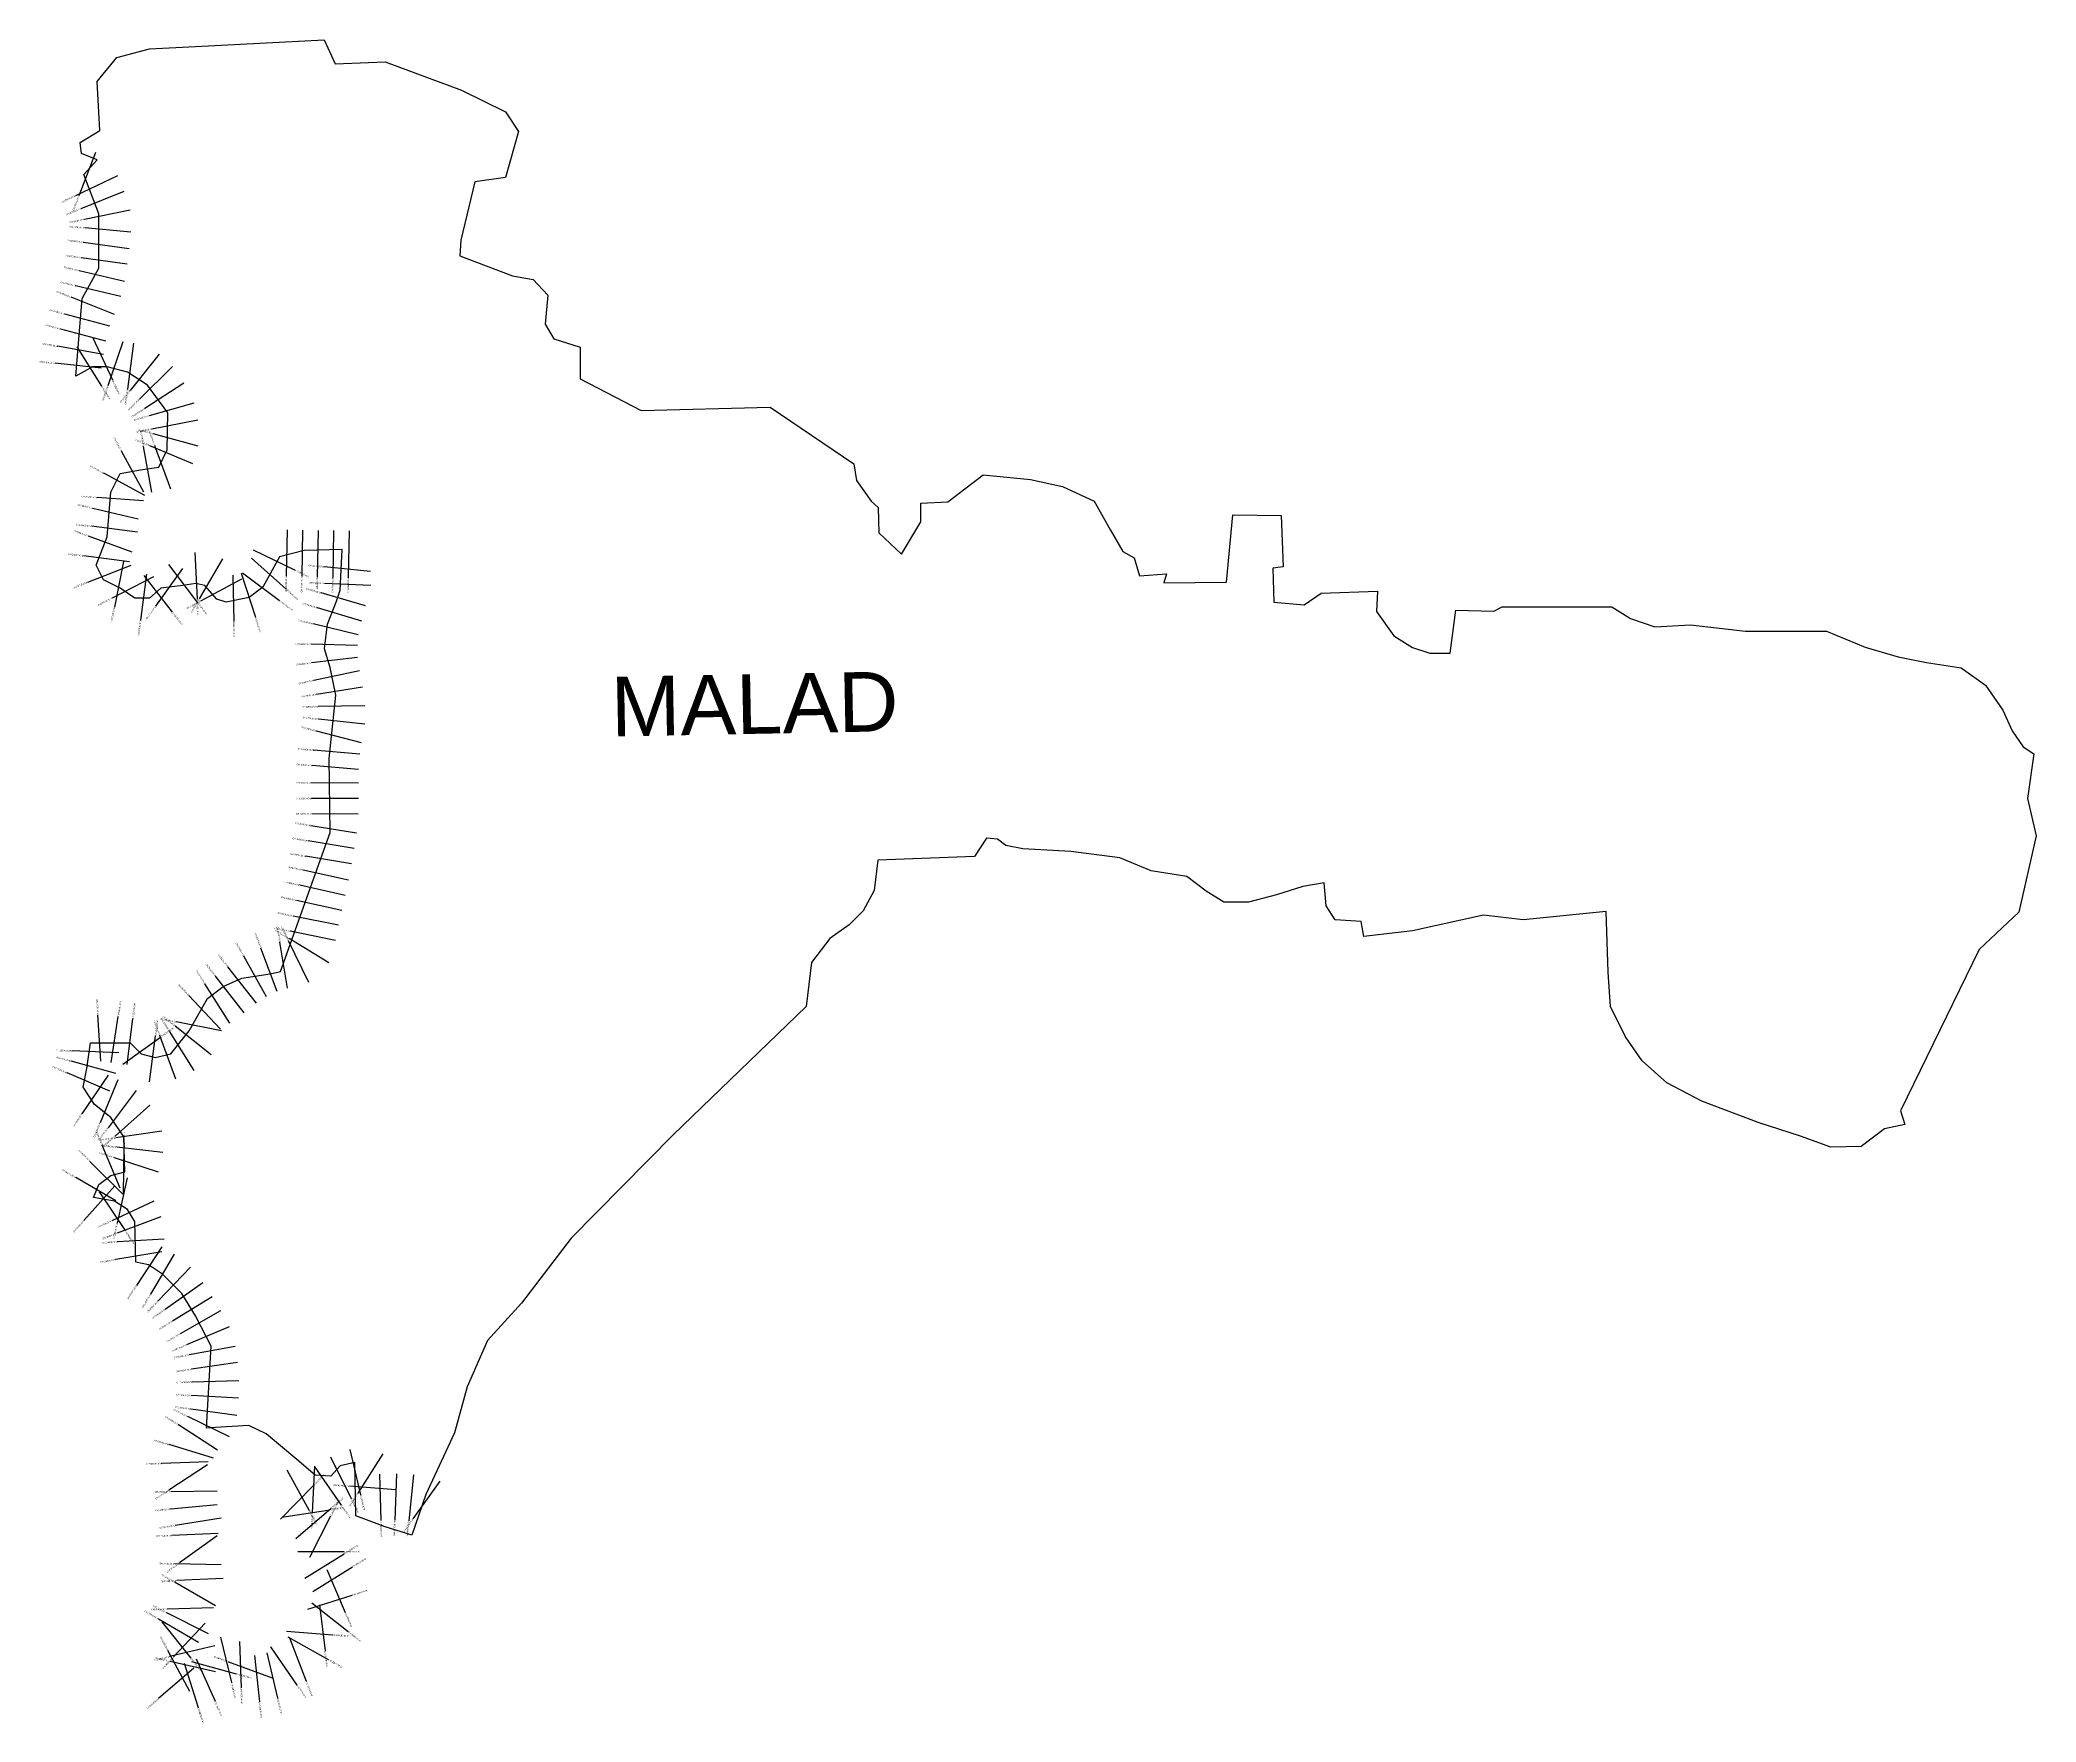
# Model space of a CAD drawing. Header units: metres. Extents: x 266353 to 279238, y 2116409 to 2127268.
import ezdxf
from ezdxf.enums import TextEntityAlignment as Align

# ---------------------------------------------------------------- set-up
doc = ezdxf.new("R2010")
doc.units = ezdxf.units.M
for name, color, linetype in [('CS', 134, 'Continuous'), ('CSMark', 6, 'Continuous'), ('village', 3, 'Continuous'), ('VILLAGE NAME', 250, 'Continuous')]:
    doc.layers.add(name, color=color, linetype=linetype)

msp = doc.modelspace()

# ---------------------------------------------------------------- linework, layer by layer
at = {"layer": 'CS'}
for p, q in [((266712, 2126542), (266604, 2126262)), ((266853, 2126390), (266582, 2126262)), ((266894, 2126289), (266616, 2126177)), ((266935, 2126169), (266641, 2126109)), ((266940, 2126027), (266642, 2126054)), ((266929, 2125920), (266631, 2125961)), ((266898, 2125708), (266606, 2125778)), ((266915, 2125821), (266618, 2125862)), ((266874, 2125611), (266583, 2125681)), ((266834, 2125496), (266555, 2125607)), ((266777, 2125323), (266488, 2125401)), ((266803, 2125419), (266514, 2125497)), ((266762, 2125237), (266467, 2125290)), ((266590, 2125287), (266750, 2125033)), ((266694, 2125345), (266820, 2125073)), ((266887, 2125318), (266791, 2125034)), ((266957, 2125311), (266918, 2125014)), ((266748, 2125149), (266450, 2125180)), ((267122, 2125239), (266935, 2125005)), ((267208, 2125159), (266995, 2124949)), ((267282, 2125052), (267030, 2124889)), ((267346, 2124923), (267057, 2124842)), ((267371, 2124813), (267076, 2124756)), ((267074, 2124348), (267022, 2124644)), ((267339, 2124531), (267063, 2124647)), ((267373, 2124645), (267084, 2124725)), ((267198, 2124367), (267094, 2124648)), ((267023, 2124349), (266879, 2124612)), ((267029, 2124326), (266766, 2124470)), ((266987, 2124174), (266695, 2124243)), ((267022, 2124292), (266723, 2124313)), ((266983, 2124090), (266685, 2124128)), ((267948, 2124105), (267943, 2123805)), ((268048, 2124103), (268043, 2123803)), ((268148, 2124101), (268143, 2123802)), ((266949, 2123962), (266667, 2124064)), ((267730, 2123975), (268000, 2123844)), ((268248, 2124100), (268243, 2123800)), ((268348, 2124098), (268343, 2123798)), ((266930, 2123898), (266633, 2123937)), ((266940, 2123875), (266660, 2123766)), ((266893, 2123900), (266833, 2123606)), ((267272, 2123856), (267099, 2123612)), ((267183, 2123882), (267364, 2123643)), ((267353, 2123959), (267367, 2123660)), ((267532, 2123918), (267380, 2123659)), ((267719, 2123923), (267942, 2123722)), ((268487, 2123836), (268188, 2123866)), ((267085, 2123801), (266818, 2123665)), ((267041, 2123820), (267002, 2123523)), ((267023, 2123811), (267207, 2123574)), ((267653, 2123787), (267389, 2123645)), ((267598, 2123813), (267604, 2123513)), ((267652, 2123826), (267744, 2123541)), ((267660, 2123828), (267900, 2123648)), ((268488, 2123745), (268189, 2123759)), ((268431, 2123516), (268144, 2123601)), ((268455, 2123614), (268167, 2123698)), ((268407, 2123427), (268116, 2123498)), ((268403, 2123359), (268103, 2123366)), ((268403, 2123280), (268105, 2123246)), ((268415, 2123195), (268121, 2123133)), ((268435, 2123089), (268139, 2123043)), ((268449, 2122970), (268149, 2122964)), ((268449, 2122851), (268151, 2122883)), ((268428, 2122731), (268137, 2122806)), ((268410, 2122558), (268111, 2122583)), ((268418, 2122657), (268119, 2122683)), ((268408, 2122470), (268108, 2122471)), ((268408, 2122370), (268108, 2122371)), ((268397, 2122147), (268101, 2122195)), ((268407, 2122270), (268107, 2122271)), ((268381, 2122048), (268084, 2122097)), ((268364, 2121950), (268068, 2121998)), ((268323, 2121745), (268030, 2121811)), ((268345, 2121843), (268052, 2121908)), ((268301, 2121648), (268008, 2121713)), ((268281, 2121553), (267987, 2121612)), ((267885, 2121124), (267779, 2121405)), ((267951, 2121147), (267902, 2121443)), ((268089, 2121183), (267957, 2121453)), ((268217, 2121310), (267961, 2121467)), ((268261, 2121455), (267967, 2121514)), ((267751, 2121049), (267565, 2121285)), ((267815, 2121091), (267669, 2121352)), ((267578, 2120921), (267417, 2121175)), ((267672, 2120988), (267487, 2121223)), ((267519, 2120881), (267314, 2121100)), ((266745, 2120675), (266727, 2120975)), ((266812, 2120667), (266858, 2120964)), ((266915, 2120653), (266953, 2120950)), ((267459, 2120715), (267225, 2120902)), ((267525, 2120872), (267231, 2120928)), ((266887, 2120656), (267131, 2120831)), ((267060, 2120541), (267099, 2120838)), ((267230, 2120559), (267126, 2120841)), ((267349, 2120615), (267188, 2120869)), ((266843, 2120596), (266554, 2120675)), ((266861, 2120728), (266561, 2120741)), ((266804, 2120482), (266528, 2120600)), ((266793, 2120584), (266624, 2120336)), ((266855, 2120555), (266741, 2120278)), ((266973, 2120485), (266793, 2120245)), ((267062, 2120391), (266838, 2120192)), ((266871, 2119856), (266755, 2120132)), ((267139, 2120223), (266842, 2120180)), ((267147, 2120085), (266849, 2120120)), ((266891, 2119818), (266896, 2120118)), ((266887, 2119816), (266675, 2120028)), ((267118, 2119959), (266833, 2120052)), ((266843, 2119773), (266584, 2119924)), ((266837, 2119871), (266637, 2119647)), ((266915, 2119923), (266851, 2119630)), ((266736, 2119832), (266902, 2119582)), ((267088, 2119772), (266816, 2119645)), ((267132, 2119670), (266851, 2119564)), ((267154, 2119527), (266854, 2119509)), ((267140, 2119477), (266975, 2119226)), ((267139, 2119444), (266843, 2119394)), ((267220, 2119429), (267067, 2119171)), ((267325, 2119345), (267116, 2119129)), ((267405, 2119245), (267160, 2119072)), ((267464, 2119153), (267208, 2118997)), ((267518, 2119064), (267258, 2118914)), ((267574, 2118960), (267298, 2118843)), ((267612, 2118833), (267317, 2118780)), ((267629, 2118729), (267332, 2118686)), ((267636, 2118612), (267336, 2118604)), ((267634, 2118500), (267334, 2118516)), ((267498, 2118164), (267247, 2118328)), ((267577, 2118249), (267307, 2118382)), ((267624, 2118388), (267327, 2118429)), ((267473, 2118112), (267186, 2118200)), ((267438, 2118089), (267138, 2118078)), ((267435, 2118070), (267185, 2117905)), ((268124, 2118060), (268111, 2117761)), ((268127, 2118055), (268298, 2117808)), ((268228, 2118121), (268362, 2117852)), ((268354, 2118168), (268423, 2117876)), ((268566, 2118140), (268405, 2117887)), ((267906, 2117719), (268116, 2117933)), ((267947, 2118038), (268091, 2117775)), ((268649, 2117909), (268350, 2117931)), ((268545, 2118009), (268554, 2117709)), ((268655, 2118011), (268643, 2117712)), ((268765, 2118005), (268733, 2117707)), ((268934, 2117964), (268760, 2117720)), ((267497, 2117900), (267197, 2117896)), ((267496, 2117812), (267198, 2117784)), ((268005, 2117594), (268233, 2117789)), ((267522, 2117726), (267225, 2117678)), ((267915, 2117731), (268211, 2117777)), ((268094, 2117473), (268231, 2117740)), ((267503, 2117626), (267204, 2117613)), ((267496, 2117612), (267253, 2117436)), ((267523, 2117424), (267223, 2117430)), ((268017, 2117509), (268317, 2117509)), ((268062, 2117337), (268317, 2117495)), ((268115, 2117252), (268370, 2117410)), ((267486, 2117160), (267226, 2117309)), ((267536, 2117336), (267236, 2117322)), ((268205, 2117393), (268324, 2117117)), ((267473, 2117147), (267173, 2117138)), ((268082, 2117138), (268368, 2117228)), ((268107, 2117178), (268343, 2116993)), ((268157, 2117166), (268193, 2116869)), ((267376, 2116923), (267117, 2117074)), ((267139, 2117056), (267327, 2116822)), ((267440, 2116978), (267172, 2117114)), ((267419, 2117048), (267215, 2116829)), ((267482, 2116900), (267190, 2116831)), ((267518, 2116956), (267589, 2116665)), ((267640, 2116929), (267652, 2116629)), ((267841, 2116894), (268012, 2116648)), ((267945, 2116996), (268244, 2116972)), ((267953, 2116960), (268214, 2116812)), ((267963, 2116953), (268072, 2116673)), ((267346, 2116757), (267119, 2116561)), ((267320, 2116606), (267179, 2116871)), ((267487, 2116734), (267194, 2116800)), ((267283, 2116789), (267374, 2116503)), ((267331, 2116800), (267620, 2116720)), ((267362, 2116818), (267483, 2116543)), ((267853, 2116692), (267572, 2116796)), ((267738, 2116838), (267770, 2116540)), ((267817, 2116855), (267887, 2116563))]:
    msp.add_line(p, q, dxfattribs=at)
at = {"layer": 'village', "color": 3, "true_color": 0x00ff00}
msp.add_polyline3d([(269069, 2125976, 0), (269064, 2125874, 0), (269403, 2125744, 0), (269537, 2125722, 0), (269631, 2125619, 0), (269613, 2125432, 0), (269671, 2125338, 0), (269840, 2125285, 0), (269840, 2125080, 0), (270233, 2124875, 0), (271067, 2124897, 0), (271607, 2124531, 0), (271624, 2124424, 0), (271718, 2124290, 0), (271763, 2124250, 0), (271767, 2124085, 0), (271914, 2123947, 0), (272039, 2124156, 0), (272039, 2124277, 0), (272213, 2124286, 0), (272441, 2124460, 0), (272748, 2124429, 0), (272954, 2124384, 0), (273157, 2124290, 0), (273264, 2124103, 0), (273344, 2123965, 0), (273416, 2123925, 0), (273451, 2123809, 0), (273625, 2123822, 0), (273607, 2123764, 0), (274013, 2123768, 0), (274053, 2124201, 0), (274366, 2124197, 0), (274379, 2123867, 0), (274312, 2123858, 0), (274317, 2123639, 0), (274513, 2123621, 0), (274624, 2123697, 0), (274986, 2123710, 0), (274981, 2123577, 0), (275093, 2123421, 0), (275213, 2123345, 0), (275325, 2123309, 0), (275457, 2123309, 0), (275492, 2123586, 0), (275738, 2123581, 0), (275791, 2123608, 0), (276500, 2123608, 0), (276621, 2123532, 0), (276777, 2123479, 0), (277007, 2123492, 0), (277363, 2123452, 0), (277885, 2123450, 0), (278135, 2123347, 0), (278349, 2123285, 0), (278532, 2123249, 0), (278755, 2123214, 0), (278911, 2123102, 0), (279023, 2122941, 0), (279085, 2122808, 0), (279156, 2122705, 0), (279223, 2122660, 0), (279182, 2122370, 0), (279238, 2122130, 0), (279126, 2121637, 0), (278872, 2121397, 0), (278364, 2120354, 0), (278391, 2120267, 0), (278259, 2120238, 0), (278110, 2120125, 0), (277914, 2120119, 0), (277717, 2120191, 0), (277444, 2120280, 0), (277081, 2120417, 0), (276855, 2120536, 0), (276695, 2120678, 0), (276588, 2120833, 0), (276492, 2121029, 0), (276475, 2121249, 0), (276463, 2121642, 0), (275927, 2121588, 0), (275672, 2121618, 0), (275214, 2121517, 0), (274899, 2121481, 0), (274881, 2121576, 0), (274714, 2121588, 0), (274655, 2121678, 0), (274643, 2121826, 0), (274506, 2121802, 0), (274334, 2121749, 0), (274155, 2121701, 0), (273995, 2121701, 0), (273882, 2121773, 0), (273757, 2121868, 0), (273525, 2121903, 0), (273323, 2121987, 0), (273007, 2122028, 0), (272698, 2122046, 0), (272588, 2122068, 0), (272535, 2122109, 0), (272463, 2122115, 0), (272386, 2121996, 0), (271761, 2121972, 0), (271738, 2121776, 0), (271666, 2121645, 0), (271577, 2121556, 0), (271452, 2121467, 0), (271333, 2121312, 0), (271298, 2121027, 0), (270441, 2120199, 0), (269781, 2119533, 0), (269462, 2119114, 0), (269242, 2118871, 0), (269111, 2118573, 0), (269028, 2118276, 0), (268843, 2117877, 0), (268754, 2117616, 0), (268582, 2117669, 0), (268391, 2117741, 0), (268385, 2118085, 0), (268290, 2118062, 0), (268231, 2117996, 0), (268130, 2118002, 0), (268011, 2118103, 0), (267814, 2118270, 0), (267701, 2118323, 0), (267487, 2118311, 0), (267428, 2118306, 0), (267458, 2118835, 0), (267357, 2119031, 0), (267268, 2119176, 0), (267144, 2119301, 0), (267054, 2119361, 0), (266971, 2119378, 0), (266965, 2119640, 0), (266918, 2119717, 0), (266834, 2119771, 0), (266698, 2119795, 0), (266733, 2119878, 0), (266811, 2119937, 0), (266900, 2119961, 0), (266894, 2120187, 0), (266811, 2120312, 0), (266704, 2120395, 0), (266632, 2120508, 0), (266656, 2120627, 0), (266680, 2120794, 0), (266935, 2120794, 0), (267007, 2120722, 0), (267096, 2120699, 0), (267197, 2120722, 0), (267316, 2120871, 0), (267435, 2121079, 0), (267536, 2121157, 0), (267655, 2121210, 0), (267839, 2121240, 0), (267905, 2121254, 0), (268226, 2122152, 0), (268220, 2122628, 0), (268262, 2123038, 0), (268226, 2123217, 0), (268190, 2123336, 0), (268208, 2123496, 0), (268268, 2123645, 0), (268291, 2123716, 0), (268303, 2123978, 0), (268059, 2123972, 0), (267899, 2123930, 0), (267792, 2123734, 0), (267703, 2123669, 0), (267554, 2123639, 0), (267494, 2123657, 0), (267417, 2123746, 0), (267358, 2123758, 0), (267274, 2123746, 0), (267132, 2123728, 0), (267060, 2123663, 0), (266965, 2123663, 0), (266870, 2123728, 0), (266763, 2123782, 0), (266715, 2123877, 0), (266787, 2124061, 0), (266811, 2124349, 0), (266870, 2124468, 0), (267001, 2124492, 0), (267120, 2124509, 0), (267173, 2124622, 0), (267179, 2124860, 0), (267048, 2125039, 0), (266918, 2125122, 0), (266787, 2125158, 0), (266692, 2125158, 0), (266585, 2125098, 0), (266626, 2125598, 0), (266733, 2125794, 0), (266733, 2126145, 0), (266636, 2126399, 0), (266723, 2126494, 0), (266620, 2126534, 0), (266612, 2126605, 0), (266739, 2126684, 0), (266721, 2127000, 0), (266848, 2127155, 0), (267059, 2127211, 0), (267356, 2127225, 0), (268187, 2127268, 0), (268258, 2127113, 0), (268582, 2127127, 0), (269075, 2126943, 0), (269357, 2126803, 0), (269442, 2126676, 0), (269357, 2126380, 0), (269160, 2126351, 0)], close=True, dxfattribs=at)

# ---------------------------------------------------------------- texts
at = {"layer": 'CSMark'}
for s, rotation, p in [('CH123400.00 M', 25.1601, (266581, 2126262)), ('CH123500.00 M', 21.8826, (266615, 2126177)), ('CH123300.00 M', 68.8294, (266604, 2126261)), ('CH123700.00 M', 354.8503, (266641, 2126054)), ('CH123600.00 M', 11.4539, (266640, 2126109)), ('CH123800.00 M', 352.1399, (266630, 2125961)), ('CH124000.00 M', 346.5024, (266605, 2125778)), ('CH123900.00 M', 352.1399, (266617, 2125862)), ('CH124100.00 M', 346.5024, (266582, 2125681)), ('CH124300.00 M', 344.9348, (266513, 2125498)), ('CH124200.00 M', 338.3982, (266554, 2125607)), ('CH124400.00 M', 344.9348, (266487, 2125401)), ('CH124500.00 M', 349.8081, (266466, 2125290)), ('CH124600.00 M', 354.0438, (266449, 2125180)), ('CH124900.00 M', 71.4044, (266791, 2125033)), ('CH125100.00 M', 51.3078, (266934, 2125004)), ('CH125000.00 M', 82.5586, (266918, 2125013)), ('CH125200.00 M', 44.6181, (266994, 2124948)), ('CH125300.00 M', 32.9245, (267029, 2124888)), ('CH125400.00 M', 15.6706, (267056, 2124841)), ('CH125500.00 M', 10.8293, (267075, 2124756)), ('CH125600.00 M', 344.7044, (267083, 2124725)), ('CH126000.00 M', 298.6097, (266879, 2124613)), ('CH125700.00 M', 337.1776, (267062, 2124648)), ('CH125900.00 M', 279.9504, (267022, 2124644)), ('CH125800.00 M', 290.2825, (267094, 2124649)), ('CH126100.00 M', 331.3213, (266765, 2124470)), ('CH126300.00 M', 346.5308, (266694, 2124244)), ('CH126200.00 M', 356.0704, (266722, 2124313)), ('CH126500.00 M', 340.1346, (266666, 2124065)), ('CH126400.00 M', 352.8842, (266684, 2124128)), ('CH126600.00 M', 352.4008, (266632, 2123937)), ('CH128700.00 M', 354.4204, (268187, 2123866)), ('CH126700.00 M', 21.213, (266659, 2123766)), ('CH128200.00 M', 89.0251, (267943, 2123804)), ('CH128300.00 M', 89.0251, (268043, 2123802)), ('CH128900.00 M', 343.774, (268166, 2123698)), ('CH128800.00 M', 357.315, (268188, 2123759)), ('CH128400.00 M', 89.0251, (268143, 2123801)), ('CH128500.00 M', 89.0251, (268243, 2123799)), ('CH128600.00 M', 89.0251, (268343, 2123797)), ('CH126900.00 M', 27.0659, (266817, 2123664)), ('CH126800.00 M', 78.3969, (266833, 2123605)), ('CH127200.00 M', 54.6554, (267098, 2123611)), ('CH127600.00 M', 28.2085, (267388, 2123644)), ('CH127500.00 M', 59.6683, (267380, 2123658)), ('CH129000.00 M', 343.4534, (268143, 2123602)), ('CH127000.00 M', 82.4988, (267002, 2123522)), ('CH129100.00 M', 346.3428, (268115, 2123498)), ('CH129200.00 M', 358.62, (268102, 2123366)), ('CH129300.00 M', 6.5932, (268104, 2123246)), ('CH129400.00 M', 11.8291, (268120, 2123133)), ('CH129500.00 M', 8.9179, (268138, 2123043)), ('CH129600.00 M', 1.2836, (268148, 2122964)), ('CH129800.00 M', 345.4954, (268136, 2122807)), ('CH129700.00 M', 353.8304, (268150, 2122883)), ('CH129900.00 M', 355.1641, (268118, 2122683)), ('CH130000.00 M', 355.1641, (268110, 2122583)), ('CH130100.00 M', 359.7451, (268107, 2122471)), ('CH130200.00 M', 359.7451, (268107, 2122371)), ('CH130400.00 M', 350.6879, (268100, 2122196)), ('CH130300.00 M', 359.7451, (268106, 2122271)), ('CH130500.00 M', 350.6879, (268083, 2122097)), ('CH130700.00 M', 347.4356, (268051, 2121908)), ('CH130600.00 M', 350.6879, (268067, 2121998)), ('CH130800.00 M', 347.4356, (268029, 2121811)), ('CH130900.00 M', 347.4356, (268007, 2121713)), ('CH131100.00 M', 348.7239, (267966, 2121514)), ('CH131400.00 M', 279.4774, (267902, 2121444)), ('CH131000.00 M', 348.7239, (267986, 2121612)), ('CH131300.00 M', 295.9201, (267957, 2121454)), ('CH131600.00 M', 299.2091, (267668, 2121353)), ('CH131500.00 M', 290.6082, (267779, 2121406)), ('CH131200.00 M', 328.3125, (267960, 2121468)), ('CH131800.00 M', 308.137, (267486, 2121224)), ('CH131700.00 M', 308.137, (267565, 2121286)), ('CH132000.00 M', 313.2654, (267313, 2121100)), ('CH131900.00 M', 302.4153, (267417, 2121176)), ('CH132900.00 M', 273.2853, (266727, 2120976)), ('CH132400.00 M', 290.2123, (267126, 2120842)), ('CH132300.00 M', 302.3454, (267188, 2120869)), ('CH132100.00 M', 349.2183, (267230, 2120929)), ('CH132200.00 M', 321.3922, (267224, 2120903)), ('CH133200.00 M', 336.9862, (266527, 2120600)), ('CH133100.00 M', 344.7912, (266553, 2120675)), ('CH133000.00 M', 357.5143, (266560, 2120741)), ('CH133300.00 M', 55.8041, (266624, 2120335)), ('CH133400.00 M', 67.7412, (266741, 2120277)), ('CH133500.00 M', 53.1485, (266792, 2120245)), ('CH134100.00 M', 292.7481, (266755, 2120133)), ('CH133700.00 M', 8.1197, (266841, 2120180)), ('CH133800.00 M', 353.1975, (266848, 2120120)), ('CH133600.00 M', 41.4331, (266837, 2120192)), ('CH134200.00 M', 315.0199, (266674, 2120029)), ('CH133900.00 M', 341.9039, (266832, 2120053)), ('CH134300.00 M', 329.881, (266583, 2119924)), ('CH134400.00 M', 48.3326, (266637, 2119647)), ('CH134700.00 M', 24.9776, (266815, 2119645)), ('CH134600.00 M', 77.6831, (266851, 2119629)), ('CH134900.00 M', 3.3586, (266853, 2119509)), ('CH134800.00 M', 20.6506, (266850, 2119564)), ('CH135000.00 M', 9.584, (266842, 2119394)), ('CH135100.00 M', 56.6146, (266975, 2119225)), ('CH135200.00 M', 59.2787, (267066, 2119170)), ('CH135300.00 M', 45.9662, (267116, 2119128)), ('CH135400.00 M', 35.1465, (267159, 2119072)), ('CH135500.00 M', 31.2852, (267207, 2118996)), ('CH135600.00 M', 30.0058, (267257, 2118914)), ('CH135700.00 M', 22.9016, (267297, 2118843)), ('CH135800.00 M', 10.2347, (267316, 2118779)), ('CH135900.00 M', 8.3158, (267331, 2118686)), ('CH136000.00 M', 1.5828, (267335, 2118604)), ('CH136200.00 M', 352.2891, (267326, 2118429)), ('CH136100.00 M', 357.0347, (267333, 2118516)), ('CH136400.00 M', 327.003, (267246, 2118328)), ('CH136300.00 M', 333.8034, (267306, 2118382)), ('CH136500.00 M', 342.9776, (267185, 2118200)), ('CH136600.00 M', 2.0238, (267137, 2118078)), ('CH141400.00 M', 355.7034, (268349, 2117931)), ('CH136800.00 M', 0.7492, (267196, 2117896)), ('CH136900.00 M', 5.2799, (267197, 2117784)), ('CH136700.00 M', 33.3467, (267184, 2117904)), ('CH141300.00 M', 57.4705, (268404, 2117886)), ('CH137000.00 M', 9.2243, (267224, 2117678)), ('CH140900.00 M', 87.5094, (268111, 2117760)), ('CH141600.00 M', 87.582, (268643, 2117711)), ('CH141800.00 M', 54.5876, (268760, 2117719)), ('CH141700.00 M', 83.8848, (268733, 2117706)), ('CH137100.00 M', 2.3417, (267203, 2117613)), ('CH137300.00 M', 358.8284, (267222, 2117430)), ('CH137200.00 M', 35.9503, (267252, 2117435)), ('CH137400.00 M', 2.7373, (267235, 2117321)), ('CH137500.00 M', 330.1447, (267225, 2117310)), ('CH137700.00 M', 333.0682, (267171, 2117114)), ('CH137800.00 M', 329.6759, (267116, 2117075)), ('CH137600.00 M', 1.8174, (267172, 2117138)), ('CH138300.00 M', 298.0019, (267178, 2116872)), ('CH138100.00 M', 13.3384, (267189, 2116831)), ('CH138200.00 M', 347.1878, (267193, 2116801)), ('CH138000.00 M', 47.0315, (267214, 2116828)), ('CH139000.00 M', 339.6806, (267571, 2116797)), ('CH138400.00 M', 40.9484, (267118, 2116560))]:
    msp.add_text(s, height=10, rotation=rotation, dxfattribs=at).set_placement(p, align=Align.MIDDLE_RIGHT)
for s, rotation, p in [('CH124700.00 M', 302.336, (266751, 2125033)), ('CH124800.00 M', 294.8159, (266821, 2125072)), ('CH128100.00 M', 334.2193, (268001, 2123844)), ('CH128000.00 M', 318.1479, (267943, 2123722)), ('CH127400.00 M', 272.6209, (267367, 2123659)), ('CH127300.00 M', 307.3396, (267365, 2123643)), ('CH127900.00 M', 323.1301, (267901, 2123647)), ('CH127100.00 M', 307.9933, (267208, 2123573)), ('CH127700.00 M', 271.0187, (267604, 2123512)), ('CH127800.00 M', 287.8867, (267744, 2123540)), ('CH132800.00 M', 81.1228, (266858, 2120965)), ('CH132700.00 M', 82.8469, (266953, 2120951)), ('CH132500.00 M', 82.5192, (267099, 2120839)), ('CH132600.00 M', 35.6185, (267132, 2120831)), ('CH134000.00 M', 89.045, (266896, 2120119)), ('CH134500.00 M', 303.7661, (266903, 2119581)), ('CH140700.00 M', 45.4849, (268117, 2117934)), ('CH140600.00 M', 8.7208, (268212, 2117777)), ('CH140400.00 M', 62.7765, (268232, 2117741)), ('CH140500.00 M', 40.6113, (268234, 2117790)), ('CH141000.00 M', 304.7842, (268299, 2117807)), ('CH141100.00 M', 296.5535, (268363, 2117851)), ('CH141200.00 M', 283.2441, (268423, 2117875)), ('CH140800.00 M', 298.7626, (268092, 2117774)), ('CH141500.00 M', 271.7095, (268554, 2117708)), ('CH140200.00 M', 31.89, (268318, 2117496)), ('CH140100.00 M', 31.89, (268371, 2117411)), ('CH139900.00 M', 17.5385, (268369, 2117228)), ('CH140000.00 M', 293.3488, (268324, 2117117)), ('CH139600.00 M', 355.3436, (268245, 2116972)), ('CH139800.00 M', 321.7251, (268343, 2116992)), ('CH137900.00 M', 308.6663, (267327, 2116821)), ('CH139700.00 M', 276.8102, (268193, 2116868)), ('CH139500.00 M', 330.4633, (268215, 2116812)), ('CH138800.00 M', 283.5391, (267589, 2116664)), ('CH138700.00 M', 344.5502, (267621, 2116720)), ('CH139300.00 M', 304.6902, (268013, 2116647)), ('CH139400.00 M', 291.2521, (268072, 2116672)), ('CH138500.00 M', 287.7046, (267375, 2116502)), ('CH138600.00 M', 293.7385, (267483, 2116542)), ('CH138900.00 M', 272.2092, (267652, 2116628)), ('CH139100.00 M', 276.0463, (267770, 2116539)), ('CH139200.00 M', 283.6236, (267887, 2116562))]:
    msp.add_text(s, height=10, rotation=rotation, dxfattribs=at).set_placement(p, align=Align.MIDDLE_LEFT)
msp.add_text('CH140300.00 M', height=10, dxfattribs=at).set_placement((268318, 2117509), align=Align.MIDDLE_LEFT)
at = {"layer": 'VILLAGE NAME', "insert": (270034, 2123156), "char_height": 385.73, "attachment_point": 1, "rotation": 1.1028}
msp.add_mtext_dynamic_manual_height_columns('{\\fArial|b0|i0|c0|p34;MALAD}', width=2578.43, gutter_width=1929, heights=[0], dxfattribs=at)

doc.saveas('drawing.dxf')
